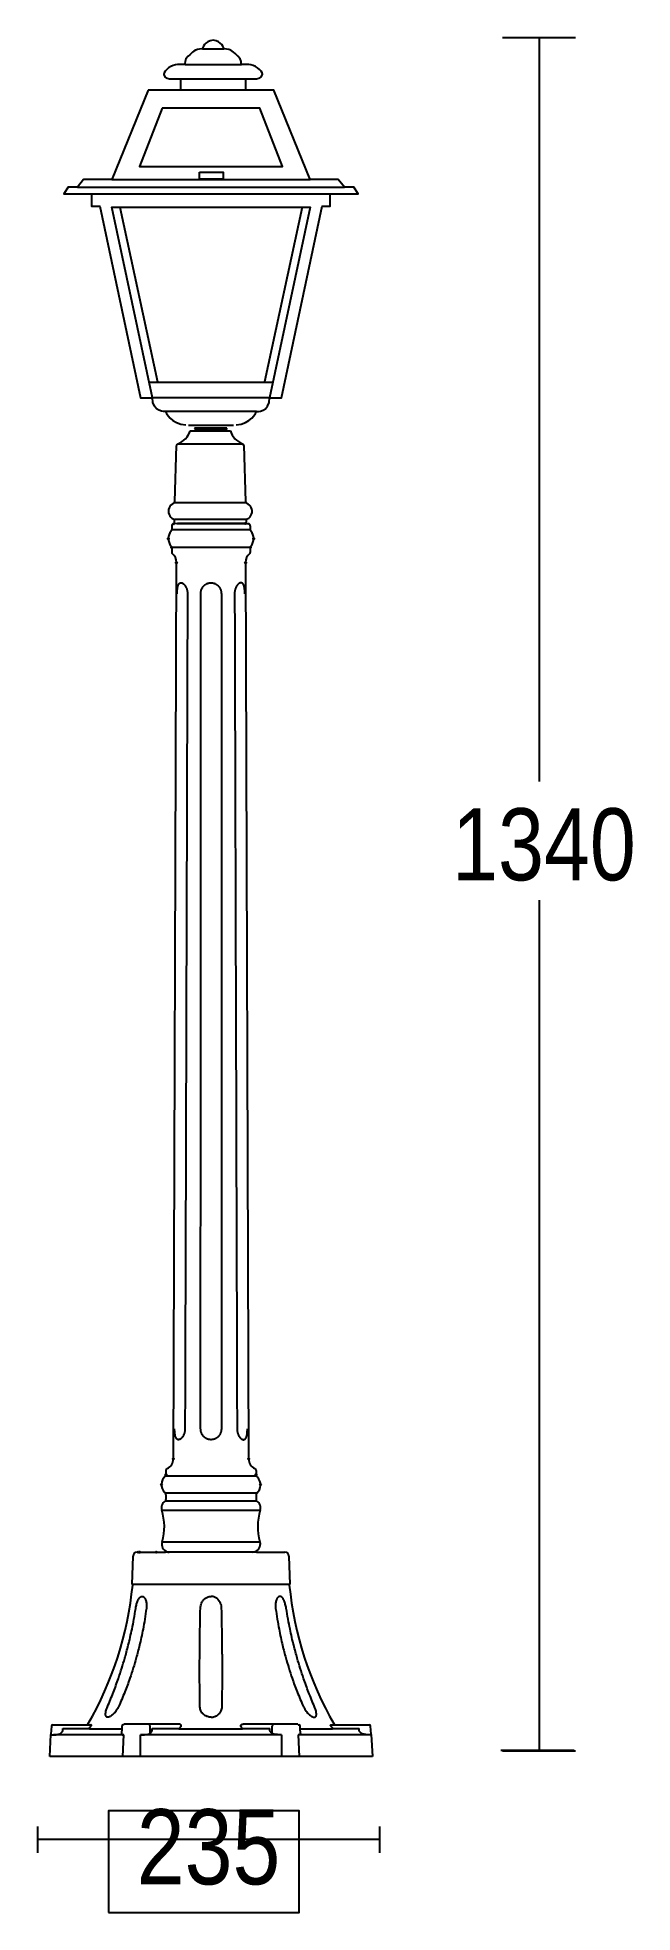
# Model space of a CAD drawing. Extents: x 0 to 100, y 4 to 316.
import ezdxf

# ---------------------------------------------------------------- set-up
doc = ezdxf.new("R2010")
doc.units = 0
doc.layers.add('LIVELLO_1', color=160, linetype='Continuous')
doc.styles.add('STD', font='txt')

# ---------------------------------------------------------------- blocks, each defined once
blk = doc.blocks.new('AI9-BLK1')
at = {"layer": 'LIVELLO_1', "color": 7}
for p, q in [((28.46, 156.26), (40.66, 156.26)), ((34.57, 156.26), (34.56, 32.31)), ((-21.56, 154.36), (-17.96, 154.36)), ((-24.44, 151.78), (-15.04, 151.78)), ((-42.36, 131.32), (2.11, 131.32)), ((-36.66, 132.59), (-3.59, 132.59)), ((-35.32, 127.99), (-29.06, 98.91)), ((-4.93, 127.99), (-11.19, 98.91)), ((-23.89, 91.68), (-16.36, 91.68)), ((-23.59, 90.75), (-20.23, 90.75)), ((-17.45, 91.18), (-22.87, 91.18)), ((-17.59, 91.03), (-22.73, 91.03)), ((-21.17, 90.89), (-22.73, 91.03)), ((-21.17, 90.89), (-20.42, 90.89)), ((-20.42, 90.89), (-20.16, 90.89)), ((-20.23, 90.75), (-16.88, 90.75)), ((-20.16, 90.89), (-19.89, 90.89)), ((-19.89, 90.89), (-19.14, 90.89)), ((-19.14, 90.89), (-17.59, 91.03)), ((-26.13, 78.95), (-25.84, 88.28)), ((-20.23, 88.52), (-25.72, 88.52)), ((-14.75, 88.52), (-20.23, 88.52)), ((-14.63, 88.28), (-14.35, 78.95)), ((-20.23, 78.72), (-26.13, 78.72)), ((-14.34, 78.72), (-20.23, 78.72)), ((-25.72, 75.3), (-26.33, 75.25)), ((-20.23, 75.99), (-26.22, 75.99)), ((-26.22, 75.3), (-26.22, 75.77)), ((-25.8, 75.3), (-20.11, 75.3)), ((-14.51, 75.3), (-25.72, 75.3)), ((-14.25, 75.99), (-20.23, 75.99)), ((-20.11, 75.3), (-14.43, 75.3)), ((-14.51, 75.3), (-13.9, 75.25)), ((-14.25, 75.3), (-14.48, 75.3)), ((-14.25, 75.77), (-14.25, 75.3)), ((-26.67, 74.91), (-26.67, 74.26)), ((-13.57, 74.26), (-26.67, 74.26)), ((-13.57, 74.91), (-13.57, 74.26)), ((-26.67, 71.3), (-26.67, 70.49)), ((-13.57, 71.3), (-26.67, 71.3)), ((-26.38, -80.52), (-25.88, 68.84)), ((-14.35, 68.84), (-13.85, -80.52)), ((-13.57, 71.3), (-13.57, 70.49)), ((34.57, 12.53), (34.56, -129.21)), ((-12.5, -83.42), (-27.73, -83.42)), ((-27.62, -82.44), (-27.62, -83.17)), ((-12.61, -82.44), (-12.61, -83.17)), ((-12.5, -86.26), (-27.73, -86.26)), ((-27.62, -86.51), (-27.62, -87.27)), ((-12.61, -86.51), (-12.61, -87.27)), ((-28.32, -89.1), (-11.91, -89.1)), ((-12.46, -87.55), (-27.77, -87.55)), ((-33.27, -101.44), (-33.11, -96.72)), ((-32.43, -96.07), (-32.26, -96.07)), ((-32.26, -96.07), (-29.24, -96.07)), ((-29.24, -96.07), (-27.71, -96.07)), ((-28.28, -94.33), (-11.95, -94.33)), ((-12.51, -96.07), (-27.71, -96.07)), ((-12.51, -96.07), (-10.99, -96.07)), ((-10.99, -96.07), (-7.97, -96.07)), ((-7.97, -96.07), (-7.79, -96.07)), ((-7.12, -96.72), (-6.96, -101.44)), ((-20.11, -101.44), (-33.27, -101.44)), ((-6.96, -101.44), (-20.11, -101.44)), ((-46.5, -124.85), (-40.83, -124.85)), ((-40.83, -124.85), (-40.13, -124.85)), ((-25.45, -124.74), (-34.6, -124.74)), ((-5.63, -124.74), (-14.77, -124.74)), ((-0.1, -124.85), (0.61, -124.85)), ((0.61, -124.85), (6.27, -124.85)), ((-47, -130.11), (-46.81, -126.42)), ((-46.72, -125.05), (-46.79, -126.41)), ((-34.63, -126.51), (-46.39, -126.51)), ((-44.79, -125.42), (-40.41, -125.42)), ((-40.34, -125.51), (-35.07, -125.51)), ((-34.99, -125.42), (-35.03, -126.26)), ((-34.97, -125.05), (-34.99, -125.42)), ((-34.79, -130.11), (-34.63, -126.51)), ((-20.11, -126.51), (-31.88, -126.51)), ((-31.88, -130.11), (-31.88, -126.51)), ((-30.32, -125.05), (-30.29, -126.26)), ((-29.92, -125.42), (-25.54, -125.42)), ((-25.38, -125.51), (-20.11, -125.51)), ((-20.11, -125.51), (-14.85, -125.51)), ((-8.35, -126.51), (-20.11, -126.51)), ((-14.68, -125.42), (-10.31, -125.42)), ((-9.94, -126.26), (-9.9, -125.05)), ((-8.35, -126.51), (-8.35, -130.11)), ((6.16, -126.51), (-5.6, -126.51)), ((-5.6, -126.51), (-5.44, -130.11)), ((-5.24, -125.42), (-5.26, -125.05)), ((-5.2, -126.26), (-5.24, -125.42)), ((-5.15, -125.51), (0.11, -125.51)), ((0.18, -125.42), (4.56, -125.42)), ((6.56, -126.41), (6.49, -125.05)), ((6.58, -126.42), (6.78, -130.11)), ((-34.79, -130.11), (-47, -130.11)), ((-31.88, -130.11), (-34.79, -130.11)), ((-20.11, -130.11), (-31.88, -130.11)), ((-8.35, -130.11), (-20.11, -130.11)), ((-5.44, -130.11), (-8.35, -130.11)), ((6.78, -130.11), (-5.44, -130.11)), ((28.2, -129.05), (40.4, -129.05)), ((28.46, -129.19), (40.66, -129.19)), ((-49.04, -141.75), (-49.04, -146.17)), ((7.98, -141.75), (7.98, -146.17)), ((7.98, -143.96), (-49.04, -143.96))]:
    blk.add_line(p, q, dxfattribs=at)
for points in [[(-30.59, 147.48), (-36.66, 132.59), (-41.35, 132.59), (-42.36, 131.32), (-43.95, 131.32), (-44.67, 130.23), (4.42, 130.23), (3.7, 131.32), (2.11, 131.32), (1.1, 132.59), (-3.59, 132.59), (-9.65, 147.48)], [(-25.16, 149.36), (-14.38, 149.36), (-14.38, 147.49), (-25.16, 147.49)], [(-28.28, 144.49), (-32.03, 134.77), (-8.21, 134.77), (-11.97, 144.49)], [(-22.05, 133.84), (-18.11, 133.84), (-18.11, 132.66), (-22.05, 132.66)], [(-9.83, 98.83), (-10.35, 96.25), (-29.89, 96.25), (-30.41, 98.83)], [(-37.22, -156.1), (-5.41, -156.1), (-5.41, -139.16), (-37.22, -139.16)]]:
    blk.add_lwpolyline(points, close=True, dxfattribs=at)
blk.add_lwpolyline([(-40.01, 130.07), (-40.01, 128.16), (-38.65, 128.16), (-31.87, 96.25), (-29.89, 96.25), (-36.67, 127.99), (-3.58, 127.99), (-10.35, 96.25), (-8.37, 96.25), (-1.59, 128.16), (-0.23, 128.16), (-0.23, 130.07)], dxfattribs=at)
for centre, radius in [((-26.33, 75.25), 0.104), ((-13.56, 71.3), 0.103), ((-28.36, -84.84), 0.104), ((-11.86, -84.84), 0.103), ((-32.26, -96.07), 0.102), ((-31.97, -96.07), 0.102)]:
    blk.add_circle(centre, radius, dxfattribs=at)
for centre, major_axis, ratio in [((-14.43, 75.3), (0.103, 0), 0.979371), ((-27.23, 72.78), (0.002, -0.107), 0.980462), ((-13, 72.78), (0.003, -0.107), 0.974695), ((-26.66, 71.3), (0.106, 0), 0.986933), ((-25.88, 68.78), (-0.001, -0.107), 0.979845), ((-14.35, 68.78), (-0.003, -0.107), 0.973127), ((-26.38, -80.52), (0, -0.107), 0.949193), ((-13.85, -80.52), (0.002, -0.107), 0.981252), ((-27.62, -83.17), (0, -0.107), 0.975), ((-12.61, -83.17), (-0.002, -0.107), 0.968382), ((-32.02, -96.07), (0.103, 0), 0.979779), ((-29.24, -96.07), (0.103, 0), 0.98583)]:
    blk.add_ellipse(centre, major_axis=major_axis, ratio=ratio, dxfattribs=at)
for points, knots in [([(-19.77, 149.36), (-19.77, 149.36), (-26.84, 149.36), (-26.84, 149.36), (-26.84, 149.36), (-27.98, 149.45), (-27.98, 150.12), (-27.98, 150.79), (-26.6, 151.78), (-25.7, 151.78), (-25.7, 151.78), (-24.44, 151.78), (-24.44, 151.78), (-24.44, 151.78), (-24.62, 152.59), (-23.9, 153.17), (-23.18, 153.74), (-22.88, 154.36), (-21.56, 154.36), (-21.56, 154.36), (-21.19, 155.79), (-19.77, 155.79), (-18.34, 155.79), (-17.96, 154.36), (-17.96, 154.36), (-16.65, 154.36), (-16.35, 153.74), (-15.63, 153.17), (-14.91, 152.59), (-15.09, 151.78), (-15.09, 151.78), (-15.09, 151.78), (-13.83, 151.78), (-13.83, 151.78), (-12.93, 151.78), (-11.55, 150.79), (-11.55, 150.12), (-11.55, 149.45), (-12.69, 149.36), (-12.69, 149.36), (-12.69, 149.36), (-19.77, 149.36), (-19.77, 149.36)], [0, 0, 0, 0, 1, 1, 1, 2, 2, 2, 3, 3, 3, 4, 4, 4, 5, 5, 5, 6, 6, 6, 7, 7, 7, 8, 8, 8, 9, 9, 9, 10, 10, 10, 11, 11, 11, 12, 12, 12, 13, 13, 13, 14, 14, 14, 14]), ([(-15.94, 91.76), (-13.48, 91.76), (-12.54, 93.95), (-12.54, 93.95), (-12.54, 93.95), (-27.7, 93.95), (-27.7, 93.95), (-27.7, 93.95), (-26.76, 91.76), (-24.31, 91.76)], [0, 0, 0, 0, 1, 1, 1, 2, 2, 2, 3, 3, 3, 3]), ([(-20.42, 90.89), (-20.42, 90.89), (-20.42, 90.89), (-20.42, 90.89), (-20.42, 90.89), (-20.42, 90.89), (-20.42, 90.89), (-20.42, 90.89), (-20.42, 90.89), (-20.42, 90.89), (-20.42, 90.89), (-20.42, 90.89), (-20.42, 90.89)], [0, 0, 0, 0, 1, 1, 1, 2, 2, 2, 3, 3, 3, 4, 4, 4, 4]), ([(-20.15, 90.89), (-20.15, 90.89), (-20.15, 90.89), (-20.16, 90.89), (-20.16, 90.89), (-20.16, 90.89), (-20.16, 90.89), (-20.16, 90.89), (-20.16, 90.89), (-20.16, 90.89), (-20.15, 90.89), (-20.15, 90.89), (-20.15, 90.89)], [0, 0, 0, 0, 1, 1, 1, 2, 2, 2, 3, 3, 3, 4, 4, 4, 4]), ([(-26.34, 78.65), (-27.05, 78.36), (-27.4, 77.53), (-27.11, 76.8), (-26.97, 76.48), (-26.73, 76.22), (-26.41, 76.06)], [0, 0, 0, 0, 1, 1, 1, 2, 2, 2, 2]), ([(-14.06, 76.06), (-13.36, 76.4), (-13.06, 77.25), (-13.4, 77.95), (-13.55, 78.27), (-13.81, 78.52), (-14.14, 78.65)], [0, 0, 0, 0, 1, 1, 1, 2, 2, 2, 2]), ([(-25.76, 63.6), (-25.76, 63.66), (-25.76, 63.73), (-25.75, 63.8), (-25.75, 63.86), (-25.75, 63.92), (-25.75, 63.98), (-25.75, 64.03), (-25.74, 64.08), (-25.74, 64.13), (-25.73, 64.17), (-25.73, 64.22), (-25.73, 64.26), (-25.72, 64.3), (-25.72, 64.33), (-25.72, 64.36), (-25.72, 64.39), (-25.71, 64.42), (-25.71, 64.46), (-25.7, 64.48), (-25.7, 64.51), (-25.7, 64.54), (-25.69, 64.58), (-25.68, 64.61), (-25.68, 64.64), (-25.67, 64.67), (-25.67, 64.7), (-25.66, 64.73), (-25.65, 64.75), (-25.65, 64.78), (-25.64, 64.81), (-25.63, 64.84), (-25.63, 64.86), (-25.62, 64.89), (-25.62, 64.92), (-25.6, 64.94), (-25.59, 64.96), (-25.59, 64.99), (-25.58, 65.01), (-25.57, 65.03), (-25.56, 65.05), (-25.55, 65.08), (-25.54, 65.1), (-25.53, 65.12), (-25.52, 65.14), (-25.52, 65.15), (-25.51, 65.17), (-25.49, 65.19), (-25.48, 65.2), (-25.47, 65.22), (-25.46, 65.23), (-25.45, 65.25), (-25.44, 65.26), (-25.43, 65.28), (-25.42, 65.29), (-25.41, 65.29), (-25.4, 65.31), (-25.38, 65.32), (-25.37, 65.32), (-25.36, 65.34), (-25.35, 65.35), (-25.34, 65.36), (-25.33, 65.37), (-25.31, 65.37), (-25.3, 65.38), (-25.29, 65.38), (-25.28, 65.39), (-25.26, 65.4), (-25.25, 65.4), (-25.24, 65.41), (-25.22, 65.41), (-25.21, 65.42), (-25.2, 65.42), (-25.19, 65.42), (-25.17, 65.42), (-25.16, 65.42), (-25.14, 65.43), (-25.13, 65.43), (-25.12, 65.43), (-25.1, 65.43), (-25.09, 65.42), (-25.07, 65.42), (-25.06, 65.42), (-25.05, 65.42), (-25.03, 65.42), (-25.02, 65.41), (-25, 65.41), (-24.99, 65.4), (-24.97, 65.4), (-24.96, 65.4), (-24.94, 65.39), (-24.93, 65.38), (-24.91, 65.38), (-24.89, 65.37), (-24.88, 65.36), (-24.86, 65.35), (-24.85, 65.35), (-24.83, 65.34), (-24.82, 65.32), (-24.8, 65.32), (-24.79, 65.31), (-24.77, 65.29), (-24.75, 65.29), (-24.74, 65.28), (-24.72, 65.26), (-24.7, 65.25), (-24.69, 65.23), (-24.67, 65.22), (-24.66, 65.2), (-24.64, 65.19), (-24.62, 65.17), (-24.6, 65.15), (-24.59, 65.14), (-24.57, 65.12), (-24.55, 65.1), (-24.53, 65.08), (-24.52, 65.06), (-24.5, 65.03), (-24.48, 65.01), (-24.47, 64.99), (-24.45, 64.97), (-24.43, 64.94), (-24.42, 64.92), (-24.4, 64.89), (-24.39, 64.87), (-24.36, 64.84), (-24.35, 64.81), (-24.33, 64.78), (-24.32, 64.76), (-24.3, 64.73), (-24.29, 64.7), (-24.28, 64.67), (-24.26, 64.64), (-24.25, 64.61), (-24.23, 64.58), (-24.22, 64.55), (-24.21, 64.52), (-24.2, 64.49), (-24.19, 64.46), (-24.17, 64.42), (-24.16, 64.39), (-24.16, 64.36), (-24.14, 64.33), (-24.14, 64.3), (-24.13, 64.26), (-24.12, 64.22), (-24.11, 64.17), (-24.09, 64.13), (-24.09, 64.08), (-24.07, 64.03), (-24.07, 63.98), (-24.06, 63.92), (-24.05, 63.86), (-24.05, 63.8), (-24.04, 63.73), (-24.04, 63.66), (-24.04, 63.6)], [0, 0, 0, 0, 1, 1, 1, 2, 2, 2, 3, 3, 3, 4, 4, 4, 5, 5, 5, 6, 6, 6, 7, 7, 7, 8, 8, 8, 9, 9, 9, 10, 10, 10, 11, 11, 11, 12, 12, 12, 13, 13, 13, 14, 14, 14, 15, 15, 15, 16, 16, 16, 17, 17, 17, 18, 18, 18, 19, 19, 19, 20, 20, 20, 21, 21, 21, 22, 22, 22, 23, 23, 23, 24, 24, 24, 25, 25, 25, 26, 26, 26, 27, 27, 27, 28, 28, 28, 29, 29, 29, 30, 30, 30, 31, 31, 31, 32, 32, 32, 33, 33, 33, 34, 34, 34, 35, 35, 35, 36, 36, 36, 37, 37, 37, 38, 38, 38, 39, 39, 39, 40, 40, 40, 41, 41, 41, 42, 42, 42, 43, 43, 43, 44, 44, 44, 45, 45, 45, 46, 46, 46, 47, 47, 47, 48, 48, 48, 49, 49, 49, 50, 50, 50, 51, 51, 51, 52, 52, 52, 52]), ([(-24.04, 63.6), (-24.11, 40.41), (-24.18, 17.23), (-24.25, -5.96), (-24.31, -29.14), (-24.39, -52.32), (-24.46, -75.51)], [0, 0, 0, 0, 1, 1, 1, 2, 2, 2, 2]), ([(-21.84, -75.51), (-21.84, -52.32), (-21.84, -29.14), (-21.83, -5.96), (-21.83, 17.23), (-21.83, 40.41), (-21.83, 63.6)], [0, 0, 0, 0, 1, 1, 1, 2, 2, 2, 2]), ([(-21.83, 63.6), (-21.83, 63.66), (-21.83, 63.72), (-21.83, 63.78), (-21.82, 63.85), (-21.81, 63.91), (-21.8, 63.96), (-21.78, 64.01), (-21.78, 64.05), (-21.77, 64.1), (-21.75, 64.14), (-21.74, 64.18), (-21.73, 64.23), (-21.72, 64.25), (-21.71, 64.28), (-21.7, 64.32), (-21.69, 64.35), (-21.67, 64.37), (-21.66, 64.4), (-21.65, 64.44), (-21.63, 64.46), (-21.62, 64.49), (-21.6, 64.52), (-21.59, 64.55), (-21.56, 64.58), (-21.55, 64.61), (-21.53, 64.64), (-21.51, 64.67), (-21.49, 64.7), (-21.48, 64.72), (-21.45, 64.75), (-21.43, 64.77), (-21.41, 64.8), (-21.4, 64.83), (-21.37, 64.85), (-21.35, 64.88), (-21.32, 64.9), (-21.3, 64.93), (-21.28, 64.94), (-21.25, 64.97), (-21.24, 64.99), (-21.21, 65.01), (-21.18, 65.03), (-21.16, 65.05), (-21.14, 65.07), (-21.12, 65.09), (-21.09, 65.11), (-21.06, 65.13), (-21.04, 65.15), (-21.01, 65.16), (-20.99, 65.18), (-20.96, 65.19), (-20.94, 65.2), (-20.91, 65.22), (-20.88, 65.23), (-20.86, 65.25), (-20.83, 65.26), (-20.81, 65.28), (-20.78, 65.28), (-20.76, 65.29), (-20.73, 65.31), (-20.71, 65.31), (-20.68, 65.32), (-20.66, 65.33), (-20.64, 65.34), (-20.62, 65.35), (-20.59, 65.35), (-20.56, 65.37), (-20.53, 65.37), (-20.49, 65.38), (-20.46, 65.39), (-20.43, 65.4), (-20.38, 65.4), (-20.35, 65.41), (-20.3, 65.42), (-20.26, 65.42), (-20.21, 65.42), (-20.16, 65.42), (-20.11, 65.43)], [0, 0, 0, 0, 1, 1, 1, 2, 2, 2, 3, 3, 3, 4, 4, 4, 5, 5, 5, 6, 6, 6, 7, 7, 7, 8, 8, 8, 9, 9, 9, 10, 10, 10, 11, 11, 11, 12, 12, 12, 13, 13, 13, 14, 14, 14, 15, 15, 15, 16, 16, 16, 17, 17, 17, 18, 18, 18, 19, 19, 19, 20, 20, 20, 21, 21, 21, 22, 22, 22, 23, 23, 23, 24, 24, 24, 25, 25, 25, 26, 26, 26, 26]), ([(-20.11, 65.43), (-20.07, 65.42), (-20.02, 65.42), (-19.97, 65.42), (-19.92, 65.42), (-19.89, 65.41), (-19.84, 65.4), (-19.8, 65.4), (-19.77, 65.39), (-19.74, 65.38), (-19.7, 65.37), (-19.67, 65.37), (-19.64, 65.35), (-19.61, 65.35), (-19.59, 65.34), (-19.57, 65.33), (-19.54, 65.32), (-19.52, 65.31), (-19.5, 65.31), (-19.47, 65.29), (-19.45, 65.28), (-19.42, 65.28), (-19.39, 65.26), (-19.37, 65.25), (-19.35, 65.23), (-19.32, 65.22), (-19.29, 65.2), (-19.27, 65.19), (-19.24, 65.18), (-19.22, 65.16), (-19.19, 65.15), (-19.17, 65.13), (-19.14, 65.11), (-19.12, 65.09), (-19.09, 65.07), (-19.07, 65.05), (-19.04, 65.03), (-19.02, 65.01), (-18.99, 64.99), (-18.97, 64.97), (-18.95, 64.95), (-18.93, 64.93), (-18.9, 64.9), (-18.88, 64.88), (-18.86, 64.85), (-18.84, 64.83), (-18.81, 64.81), (-18.79, 64.78), (-18.78, 64.75), (-18.75, 64.72), (-18.74, 64.7), (-18.72, 64.67), (-18.7, 64.64), (-18.68, 64.62), (-18.66, 64.58), (-18.64, 64.56), (-18.63, 64.52), (-18.61, 64.49), (-18.6, 64.46), (-18.58, 64.44), (-18.57, 64.4), (-18.55, 64.38), (-18.54, 64.35), (-18.53, 64.32), (-18.52, 64.29), (-18.51, 64.26), (-18.5, 64.23), (-18.49, 64.18), (-18.47, 64.14), (-18.46, 64.1), (-18.45, 64.05), (-18.44, 64.01), (-18.43, 63.96), (-18.42, 63.91), (-18.41, 63.85), (-18.4, 63.78), (-18.4, 63.72), (-18.39, 63.66), (-18.39, 63.6)], [0, 0, 0, 0, 1, 1, 1, 2, 2, 2, 3, 3, 3, 4, 4, 4, 5, 5, 5, 6, 6, 6, 7, 7, 7, 8, 8, 8, 9, 9, 9, 10, 10, 10, 11, 11, 11, 12, 12, 12, 13, 13, 13, 14, 14, 14, 15, 15, 15, 16, 16, 16, 17, 17, 17, 18, 18, 18, 19, 19, 19, 20, 20, 20, 21, 21, 21, 22, 22, 22, 23, 23, 23, 24, 24, 24, 25, 25, 25, 26, 26, 26, 26]), ([(-18.39, 63.6), (-18.39, 40.41), (-18.39, 17.23), (-18.39, -5.96), (-18.39, -29.14), (-18.39, -52.32), (-18.39, -75.51)], [0, 0, 0, 0, 1, 1, 1, 2, 2, 2, 2]), ([(-14.47, 63.6), (-14.47, 63.66), (-14.47, 63.73), (-14.47, 63.8), (-14.47, 63.86), (-14.47, 63.92), (-14.48, 63.98), (-14.48, 64.03), (-14.49, 64.08), (-14.49, 64.13), (-14.49, 64.17), (-14.5, 64.22), (-14.5, 64.26), (-14.5, 64.3), (-14.51, 64.33), (-14.51, 64.36), (-14.51, 64.39), (-14.52, 64.42), (-14.52, 64.46), (-14.52, 64.48), (-14.53, 64.51), (-14.54, 64.54), (-14.54, 64.58), (-14.54, 64.61), (-14.55, 64.64), (-14.56, 64.67), (-14.56, 64.7), (-14.57, 64.73), (-14.58, 64.75), (-14.58, 64.78), (-14.59, 64.81), (-14.59, 64.84), (-14.6, 64.86), (-14.61, 64.89), (-14.62, 64.92), (-14.63, 64.94), (-14.63, 64.97), (-14.64, 64.99), (-14.65, 65.01), (-14.66, 65.03), (-14.66, 65.05), (-14.68, 65.08), (-14.68, 65.1), (-14.7, 65.12), (-14.7, 65.14), (-14.71, 65.15), (-14.72, 65.17), (-14.74, 65.19), (-14.74, 65.2), (-14.75, 65.22), (-14.77, 65.23), (-14.77, 65.25), (-14.79, 65.26), (-14.8, 65.28), (-14.81, 65.29), (-14.82, 65.29), (-14.83, 65.31), (-14.85, 65.32), (-14.85, 65.32), (-14.86, 65.34), (-14.88, 65.35), (-14.89, 65.36), (-14.9, 65.37), (-14.91, 65.37), (-14.93, 65.38), (-14.94, 65.38), (-14.95, 65.39), (-14.97, 65.4), (-14.98, 65.4), (-14.99, 65.41), (-15, 65.41), (-15.02, 65.42), (-15.03, 65.42), (-15.04, 65.42), (-15.05, 65.42), (-15.07, 65.42), (-15.09, 65.43), (-15.1, 65.43), (-15.11, 65.43), (-15.13, 65.43), (-15.14, 65.42), (-15.16, 65.42), (-15.17, 65.42), (-15.18, 65.42), (-15.2, 65.42), (-15.21, 65.41), (-15.23, 65.41), (-15.24, 65.4), (-15.26, 65.4), (-15.27, 65.4), (-15.29, 65.39), (-15.3, 65.38), (-15.32, 65.38), (-15.34, 65.37), (-15.35, 65.36), (-15.37, 65.35), (-15.38, 65.35), (-15.4, 65.34), (-15.41, 65.32), (-15.43, 65.32), (-15.44, 65.31), (-15.46, 65.29), (-15.48, 65.29), (-15.49, 65.28), (-15.51, 65.26), (-15.52, 65.25), (-15.54, 65.23), (-15.56, 65.22), (-15.57, 65.2), (-15.59, 65.19), (-15.61, 65.17), (-15.62, 65.15), (-15.64, 65.14), (-15.66, 65.12), (-15.68, 65.1), (-15.69, 65.08), (-15.71, 65.05), (-15.73, 65.03), (-15.75, 65.01), (-15.76, 64.99), (-15.78, 64.97), (-15.8, 64.94), (-15.81, 64.92), (-15.83, 64.89), (-15.85, 64.86), (-15.86, 64.84), (-15.87, 64.81), (-15.89, 64.78), (-15.91, 64.75), (-15.92, 64.73), (-15.94, 64.7), (-15.95, 64.67), (-15.97, 64.64), (-15.98, 64.61), (-15.99, 64.58), (-16.01, 64.54), (-16.02, 64.51), (-16.03, 64.48), (-16.04, 64.46), (-16.05, 64.42), (-16.06, 64.39), (-16.08, 64.36), (-16.08, 64.33), (-16.09, 64.3), (-16.1, 64.26), (-16.12, 64.22), (-16.12, 64.17), (-16.14, 64.13), (-16.14, 64.08), (-16.15, 64.03), (-16.16, 63.98), (-16.17, 63.92), (-16.18, 63.86), (-16.18, 63.8), (-16.18, 63.73), (-16.18, 63.66), (-16.18, 63.6)], [0, 0, 0, 0, 1, 1, 1, 2, 2, 2, 3, 3, 3, 4, 4, 4, 5, 5, 5, 6, 6, 6, 7, 7, 7, 8, 8, 8, 9, 9, 9, 10, 10, 10, 11, 11, 11, 12, 12, 12, 13, 13, 13, 14, 14, 14, 15, 15, 15, 16, 16, 16, 17, 17, 17, 18, 18, 18, 19, 19, 19, 20, 20, 20, 21, 21, 21, 22, 22, 22, 23, 23, 23, 24, 24, 24, 25, 25, 25, 26, 26, 26, 27, 27, 27, 28, 28, 28, 29, 29, 29, 30, 30, 30, 31, 31, 31, 32, 32, 32, 33, 33, 33, 34, 34, 34, 35, 35, 35, 36, 36, 36, 37, 37, 37, 38, 38, 38, 39, 39, 39, 40, 40, 40, 41, 41, 41, 42, 42, 42, 43, 43, 43, 44, 44, 44, 45, 45, 45, 46, 46, 46, 47, 47, 47, 48, 48, 48, 49, 49, 49, 50, 50, 50, 51, 51, 51, 52, 52, 52, 52]), ([(-16.18, 63.6), (-16.12, 40.41), (-16.05, 17.23), (-15.98, -5.96), (-15.91, -29.14), (-15.84, -52.32), (-15.77, -75.51)], [0, 0, 0, 0, 1, 1, 1, 2, 2, 2, 2]), ([(-24.46, -75.51), (-24.46, -75.57), (-24.46, -75.64), (-24.46, -75.71), (-24.47, -75.77), (-24.47, -75.83), (-24.48, -75.9), (-24.49, -75.94), (-24.5, -75.99), (-24.51, -76.04), (-24.52, -76.08), (-24.53, -76.13), (-24.54, -76.17), (-24.55, -76.21), (-24.56, -76.24), (-24.57, -76.27), (-24.58, -76.3), (-24.59, -76.33), (-24.6, -76.36), (-24.61, -76.39), (-24.63, -76.42), (-24.64, -76.46), (-24.65, -76.49), (-24.66, -76.52), (-24.68, -76.55), (-24.69, -76.58), (-24.7, -76.6), (-24.72, -76.63), (-24.74, -76.66), (-24.75, -76.69), (-24.77, -76.72), (-24.78, -76.74), (-24.79, -76.77), (-24.81, -76.79), (-24.83, -76.82), (-24.84, -76.84), (-24.86, -76.87), (-24.87, -76.89), (-24.89, -76.91), (-24.91, -76.93), (-24.93, -76.96), (-24.94, -76.98), (-24.96, -76.99), (-24.98, -77.01), (-24.99, -77.03), (-25.01, -77.05), (-25.02, -77.06), (-25.04, -77.08), (-25.06, -77.1), (-25.07, -77.11), (-25.09, -77.13), (-25.1, -77.14), (-25.12, -77.16), (-25.14, -77.17), (-25.15, -77.18), (-25.17, -77.19), (-25.19, -77.2), (-25.2, -77.22), (-25.22, -77.23), (-25.23, -77.24), (-25.25, -77.25), (-25.26, -77.25), (-25.28, -77.27), (-25.29, -77.27), (-25.31, -77.28), (-25.33, -77.29), (-25.34, -77.29), (-25.36, -77.3), (-25.37, -77.3), (-25.39, -77.31), (-25.4, -77.31), (-25.41, -77.32), (-25.44, -77.32), (-25.45, -77.32), (-25.46, -77.32), (-25.48, -77.33), (-25.48, -77.33), (-25.52, -77.33), (-25.52, -77.33), (-25.52, -77.33), (-25.56, -77.33), (-25.56, -77.33), (-25.58, -77.33), (-25.59, -77.33), (-25.6, -77.32), (-25.62, -77.32), (-25.63, -77.32), (-25.65, -77.31), (-25.66, -77.31), (-25.67, -77.3), (-25.68, -77.3), (-25.7, -77.29), (-25.71, -77.29), (-25.72, -77.28), (-25.73, -77.27), (-25.75, -77.27), (-25.76, -77.26), (-25.77, -77.25), (-25.79, -77.24), (-25.8, -77.23), (-25.81, -77.22), (-25.82, -77.2), (-25.83, -77.2), (-25.84, -77.18), (-25.86, -77.17), (-25.86, -77.16), (-25.88, -77.14), (-25.89, -77.13), (-25.89, -77.11), (-25.9, -77.1), (-25.92, -77.08), (-25.92, -77.06), (-25.94, -77.05), (-25.95, -77.03), (-25.95, -77.01), (-25.97, -76.99), (-25.98, -76.97), (-25.98, -76.95), (-26, -76.93), (-26, -76.9), (-26.01, -76.88), (-26.02, -76.85), (-26.03, -76.83), (-26.03, -76.81), (-26.04, -76.78), (-26.05, -76.75), (-26.06, -76.73), (-26.06, -76.7), (-26.07, -76.67), (-26.08, -76.64), (-26.08, -76.61), (-26.09, -76.59), (-26.09, -76.55), (-26.11, -76.52), (-26.11, -76.49), (-26.11, -76.46), (-26.11, -76.43), (-26.12, -76.4), (-26.13, -76.37), (-26.13, -76.34), (-26.14, -76.31), (-26.14, -76.28), (-26.14, -76.24), (-26.15, -76.21), (-26.15, -76.18), (-26.16, -76.14), (-26.16, -76.09), (-26.16, -76.04), (-26.16, -76), (-26.17, -75.94), (-26.17, -75.9), (-26.17, -75.83), (-26.18, -75.77), (-26.18, -75.71), (-26.18, -75.71), (-26.18, -75.51), (-26.18, -75.51)], [0, 0, 0, 0, 1, 1, 1, 2, 2, 2, 3, 3, 3, 4, 4, 4, 5, 5, 5, 6, 6, 6, 7, 7, 7, 8, 8, 8, 9, 9, 9, 10, 10, 10, 11, 11, 11, 12, 12, 12, 13, 13, 13, 14, 14, 14, 15, 15, 15, 16, 16, 16, 17, 17, 17, 18, 18, 18, 19, 19, 19, 20, 20, 20, 21, 21, 21, 22, 22, 22, 23, 23, 23, 24, 24, 24, 25, 25, 25, 26, 26, 26, 27, 27, 27, 28, 28, 28, 29, 29, 29, 30, 30, 30, 31, 31, 31, 32, 32, 32, 33, 33, 33, 34, 34, 34, 35, 35, 35, 36, 36, 36, 37, 37, 37, 38, 38, 38, 39, 39, 39, 40, 40, 40, 41, 41, 41, 42, 42, 42, 43, 43, 43, 44, 44, 44, 45, 45, 45, 46, 46, 46, 47, 47, 47, 48, 48, 48, 49, 49, 49, 50, 50, 50, 51, 51, 51, 52, 52, 52, 52]), ([(-20.11, -77.33), (-20.16, -77.33), (-20.22, -77.33), (-20.27, -77.32), (-20.32, -77.32), (-20.37, -77.31), (-20.41, -77.3), (-20.45, -77.3), (-20.48, -77.29), (-20.52, -77.28), (-20.56, -77.27), (-20.59, -77.26), (-20.63, -77.25), (-20.65, -77.24), (-20.68, -77.23), (-20.71, -77.22), (-20.73, -77.21), (-20.76, -77.2), (-20.78, -77.19), (-20.81, -77.18), (-20.83, -77.17), (-20.86, -77.15), (-20.89, -77.14), (-20.92, -77.13), (-20.94, -77.11), (-20.97, -77.1), (-21, -77.08), (-21.02, -77.06), (-21.05, -77.05), (-21.08, -77.03), (-21.1, -77.01), (-21.13, -76.99), (-21.16, -76.96), (-21.18, -76.94), (-21.21, -76.92), (-21.24, -76.9), (-21.26, -76.87), (-21.29, -76.85), (-21.31, -76.82), (-21.34, -76.8), (-21.36, -76.77), (-21.38, -76.74), (-21.41, -76.72), (-21.43, -76.69), (-21.45, -76.67), (-21.48, -76.63), (-21.49, -76.6), (-21.51, -76.58), (-21.53, -76.55), (-21.55, -76.52), (-21.58, -76.49), (-21.59, -76.45), (-21.61, -76.42), (-21.63, -76.39), (-21.64, -76.36), (-21.66, -76.33), (-21.67, -76.3), (-21.69, -76.27), (-21.7, -76.24), (-21.71, -76.21), (-21.72, -76.17), (-21.74, -76.13), (-21.75, -76.08), (-21.77, -76.04), (-21.78, -75.99), (-21.79, -75.94), (-21.8, -75.9), (-21.81, -75.83), (-21.83, -75.77), (-21.83, -75.71), (-21.83, -75.64), (-21.84, -75.57), (-21.84, -75.51)], [0, 0, 0, 0, 1, 1, 1, 2, 2, 2, 3, 3, 3, 4, 4, 4, 5, 5, 5, 6, 6, 6, 7, 7, 7, 8, 8, 8, 9, 9, 9, 10, 10, 10, 11, 11, 11, 12, 12, 12, 13, 13, 13, 14, 14, 14, 15, 15, 15, 16, 16, 16, 17, 17, 17, 18, 18, 18, 19, 19, 19, 20, 20, 20, 21, 21, 21, 22, 22, 22, 23, 23, 23, 24, 24, 24, 24]), ([(-18.39, -75.51), (-18.39, -75.57), (-18.39, -75.64), (-18.4, -75.71), (-18.4, -75.77), (-18.41, -75.83), (-18.43, -75.9), (-18.44, -75.94), (-18.45, -75.99), (-18.47, -76.04), (-18.48, -76.08), (-18.49, -76.13), (-18.51, -76.17), (-18.52, -76.21), (-18.53, -76.24), (-18.55, -76.27), (-18.56, -76.3), (-18.57, -76.33), (-18.58, -76.36), (-18.6, -76.39), (-18.62, -76.42), (-18.63, -76.46), (-18.66, -76.49), (-18.67, -76.52), (-18.69, -76.55), (-18.71, -76.58), (-18.73, -76.61), (-18.76, -76.63), (-18.78, -76.67), (-18.8, -76.69), (-18.82, -76.72), (-18.85, -76.75), (-18.87, -76.78), (-18.89, -76.81), (-18.92, -76.83), (-18.94, -76.85), (-18.97, -76.88), (-18.99, -76.9), (-19.02, -76.93), (-19.04, -76.94), (-19.07, -76.96), (-19.1, -76.99), (-19.13, -77.01), (-19.15, -77.03), (-19.18, -77.05), (-19.21, -77.06), (-19.23, -77.08), (-19.26, -77.1), (-19.29, -77.11), (-19.31, -77.13), (-19.34, -77.14), (-19.37, -77.15), (-19.39, -77.17), (-19.42, -77.18), (-19.45, -77.19), (-19.47, -77.2), (-19.5, -77.21), (-19.52, -77.22), (-19.55, -77.23), (-19.57, -77.24), (-19.6, -77.25), (-19.64, -77.26), (-19.67, -77.27), (-19.71, -77.28), (-19.74, -77.29), (-19.78, -77.3), (-19.81, -77.3), (-19.87, -77.31), (-19.91, -77.32), (-19.96, -77.32), (-20.01, -77.33), (-20.06, -77.33), (-20.11, -77.33)], [0, 0, 0, 0, 1, 1, 1, 2, 2, 2, 3, 3, 3, 4, 4, 4, 5, 5, 5, 6, 6, 6, 7, 7, 7, 8, 8, 8, 9, 9, 9, 10, 10, 10, 11, 11, 11, 12, 12, 12, 13, 13, 13, 14, 14, 14, 15, 15, 15, 16, 16, 16, 17, 17, 17, 18, 18, 18, 19, 19, 19, 20, 20, 20, 21, 21, 21, 22, 22, 22, 23, 23, 23, 24, 24, 24, 24]), ([(-15.77, -75.51), (-15.77, -75.57), (-15.77, -75.64), (-15.76, -75.71), (-15.76, -75.77), (-15.75, -75.83), (-15.75, -75.9), (-15.74, -75.94), (-15.73, -75.99), (-15.72, -76.04), (-15.71, -76.08), (-15.7, -76.13), (-15.68, -76.17), (-15.68, -76.21), (-15.67, -76.24), (-15.66, -76.27), (-15.65, -76.3), (-15.64, -76.33), (-15.62, -76.36), (-15.61, -76.39), (-15.61, -76.42), (-15.59, -76.45), (-15.58, -76.49), (-15.56, -76.52), (-15.55, -76.55), (-15.54, -76.58), (-15.52, -76.6), (-15.51, -76.63), (-15.49, -76.66), (-15.48, -76.69), (-15.46, -76.72), (-15.45, -76.74), (-15.43, -76.77), (-15.42, -76.79), (-15.4, -76.82), (-15.38, -76.84), (-15.37, -76.87), (-15.35, -76.88), (-15.34, -76.91), (-15.32, -76.93), (-15.31, -76.95), (-15.29, -76.97), (-15.27, -76.99), (-15.26, -77.01), (-15.24, -77.03), (-15.23, -77.05), (-15.21, -77.06), (-15.19, -77.08), (-15.18, -77.1), (-15.16, -77.11), (-15.14, -77.13), (-15.12, -77.14), (-15.11, -77.15), (-15.09, -77.17), (-15.07, -77.18), (-15.06, -77.19), (-15.04, -77.2), (-15.03, -77.22), (-15.01, -77.22), (-15, -77.24), (-14.98, -77.25), (-14.97, -77.25), (-14.95, -77.27), (-14.93, -77.27), (-14.92, -77.28), (-14.9, -77.29), (-14.89, -77.29), (-14.87, -77.3), (-14.86, -77.3), (-14.84, -77.31), (-14.82, -77.31), (-14.81, -77.32), (-14.79, -77.32), (-14.78, -77.32), (-14.77, -77.32), (-14.75, -77.33), (-14.75, -77.33), (-14.71, -77.33), (-14.71, -77.33), (-14.71, -77.33), (-14.66, -77.33), (-14.66, -77.33), (-14.65, -77.33), (-14.64, -77.33), (-14.62, -77.32), (-14.61, -77.32), (-14.59, -77.32), (-14.58, -77.31), (-14.57, -77.31), (-14.56, -77.3), (-14.54, -77.3), (-14.53, -77.29), (-14.52, -77.29), (-14.51, -77.28), (-14.49, -77.27), (-14.48, -77.27), (-14.47, -77.26), (-14.46, -77.25), (-14.44, -77.24), (-14.43, -77.23), (-14.42, -77.22), (-14.41, -77.2), (-14.4, -77.2), (-14.38, -77.18), (-14.38, -77.17), (-14.37, -77.16), (-14.35, -77.14), (-14.34, -77.13), (-14.33, -77.11), (-14.32, -77.1), (-14.31, -77.08), (-14.3, -77.06), (-14.29, -77.05), (-14.28, -77.03), (-14.27, -77.01), (-14.27, -76.99), (-14.25, -76.97), (-14.24, -76.95), (-14.23, -76.93), (-14.22, -76.9), (-14.22, -76.88), (-14.21, -76.85), (-14.2, -76.83), (-14.19, -76.81), (-14.18, -76.78), (-14.17, -76.75), (-14.17, -76.73), (-14.16, -76.7), (-14.16, -76.67), (-14.15, -76.64), (-14.14, -76.61), (-14.14, -76.58), (-14.13, -76.55), (-14.13, -76.52), (-14.12, -76.49), (-14.11, -76.46), (-14.11, -76.42), (-14.11, -76.4), (-14.1, -76.37), (-14.1, -76.34), (-14.09, -76.31), (-14.09, -76.28), (-14.09, -76.24), (-14.08, -76.21), (-14.08, -76.18), (-14.08, -76.14), (-14.07, -76.09), (-14.07, -76.04), (-14.06, -76), (-14.06, -75.94), (-14.06, -75.9), (-14.05, -75.83), (-14.05, -75.77), (-14.05, -75.71), (-14.05, -75.64), (-14.05, -75.57), (-14.05, -75.51)], [0, 0, 0, 0, 1, 1, 1, 2, 2, 2, 3, 3, 3, 4, 4, 4, 5, 5, 5, 6, 6, 6, 7, 7, 7, 8, 8, 8, 9, 9, 9, 10, 10, 10, 11, 11, 11, 12, 12, 12, 13, 13, 13, 14, 14, 14, 15, 15, 15, 16, 16, 16, 17, 17, 17, 18, 18, 18, 19, 19, 19, 20, 20, 20, 21, 21, 21, 22, 22, 22, 23, 23, 23, 24, 24, 24, 25, 25, 25, 26, 26, 26, 27, 27, 27, 28, 28, 28, 29, 29, 29, 30, 30, 30, 31, 31, 31, 32, 32, 32, 33, 33, 33, 34, 34, 34, 35, 35, 35, 36, 36, 36, 37, 37, 37, 38, 38, 38, 39, 39, 39, 40, 40, 40, 41, 41, 41, 42, 42, 42, 43, 43, 43, 44, 44, 44, 45, 45, 45, 46, 46, 46, 47, 47, 47, 48, 48, 48, 49, 49, 49, 50, 50, 50, 51, 51, 51, 52, 52, 52, 52]), ([(-27.73, -83.42), (-28.51, -84.12), (-28.58, -85.32), (-27.89, -86.1), (-27.84, -86.15), (-27.79, -86.21), (-27.73, -86.26)], [0, 0, 0, 0, 1, 1, 1, 2, 2, 2, 2]), ([(-12.5, -86.26), (-11.72, -85.57), (-11.65, -84.37), (-12.34, -83.59), (-12.39, -83.53), (-12.44, -83.48), (-12.5, -83.42)], [0, 0, 0, 0, 1, 1, 1, 2, 2, 2, 2]), ([(-28.28, -94.33), (-28.5, -95.04), (-28.1, -95.8), (-27.39, -96.01), (-27.3, -96.05), (-27.19, -96.06), (-27.09, -96.07)], [0, 0, 0, 0, 1, 1, 1, 2, 2, 2, 2]), ([(-13.14, -96.07), (-12.4, -96.02), (-11.84, -95.38), (-11.89, -94.63), (-11.9, -94.53), (-11.91, -94.43), (-11.95, -94.33)], [0, 0, 0, 0, 1, 1, 1, 2, 2, 2, 2]), ([(-37.36, -121.81), (-37.03, -121), (-36.69, -120.19), (-36.37, -119.38), (-36.09, -118.64), (-35.81, -117.88), (-35.56, -117.13), (-35.36, -116.55), (-35.17, -115.97), (-34.99, -115.39), (-34.82, -114.85), (-34.65, -114.29), (-34.49, -113.74), (-34.39, -113.38), (-34.29, -113.02), (-34.19, -112.67), (-34.1, -112.31), (-34, -111.95), (-33.91, -111.59), (-33.8, -111.14), (-33.69, -110.71), (-33.59, -110.27), (-33.49, -109.81), (-33.39, -109.34), (-33.28, -108.88), (-33.17, -108.33), (-33.06, -107.79), (-32.96, -107.24), (-32.85, -106.64), (-32.76, -106.04), (-32.66, -105.45)], [0, 0, 0, 0, 1, 1, 1, 2, 2, 2, 3, 3, 3, 4, 4, 4, 5, 5, 5, 6, 6, 6, 7, 7, 7, 8, 8, 8, 9, 9, 9, 10, 10, 10, 10]), ([(-30.89, -105.45), (-30.97, -106.05), (-31.06, -106.65), (-31.16, -107.25), (-31.25, -107.81), (-31.34, -108.36), (-31.45, -108.91), (-31.54, -109.36), (-31.64, -109.82), (-31.74, -110.28), (-31.83, -110.72), (-31.93, -111.16), (-32.04, -111.59), (-32.12, -111.95), (-32.21, -112.3), (-32.3, -112.65), (-32.39, -113), (-32.49, -113.36), (-32.59, -113.7), (-32.75, -114.25), (-32.9, -114.8), (-33.08, -115.35), (-33.26, -115.93), (-33.45, -116.51), (-33.64, -117.08), (-33.91, -117.85), (-34.18, -118.61), (-34.48, -119.36), (-34.81, -120.18), (-35.16, -121), (-35.52, -121.81)], [0, 0, 0, 0, 1, 1, 1, 2, 2, 2, 3, 3, 3, 4, 4, 4, 5, 5, 5, 6, 6, 6, 7, 7, 7, 8, 8, 8, 9, 9, 9, 10, 10, 10, 10]), ([(-32.66, -105.45), (-32.64, -105.32), (-32.62, -105.19), (-32.59, -105.06), (-32.56, -104.94), (-32.54, -104.82), (-32.51, -104.71), (-32.48, -104.62), (-32.45, -104.53), (-32.42, -104.44), (-32.39, -104.35), (-32.36, -104.27), (-32.33, -104.19), (-32.3, -104.13), (-32.28, -104.08), (-32.25, -104.03), (-32.22, -103.97), (-32.2, -103.92), (-32.17, -103.87), (-32.14, -103.83), (-32.11, -103.78), (-32.09, -103.74), (-32.06, -103.71), (-32.03, -103.67), (-32, -103.63), (-31.97, -103.6), (-31.94, -103.58), (-31.92, -103.56), (-31.88, -103.53), (-31.86, -103.51), (-31.82, -103.49), (-31.8, -103.47), (-31.77, -103.46), (-31.74, -103.45), (-31.71, -103.44), (-31.68, -103.43), (-31.65, -103.43), (-31.62, -103.43), (-31.58, -103.43), (-31.56, -103.43), (-31.53, -103.43), (-31.5, -103.45), (-31.47, -103.45), (-31.44, -103.46), (-31.41, -103.48), (-31.38, -103.5), (-31.35, -103.52), (-31.33, -103.54), (-31.3, -103.56), (-31.27, -103.59), (-31.25, -103.62), (-31.22, -103.65), (-31.19, -103.68), (-31.17, -103.71), (-31.15, -103.75), (-31.12, -103.79), (-31.09, -103.83), (-31.08, -103.87), (-31.05, -103.92), (-31.04, -103.96), (-31.02, -104), (-30.99, -104.1), (-30.96, -104.19), (-30.93, -104.27), (-30.91, -104.36), (-30.89, -104.46), (-30.88, -104.56), (-30.86, -104.7), (-30.85, -104.85), (-30.85, -104.98), (-30.85, -105.14), (-30.87, -105.29), (-30.89, -105.45)], [0, 0, 0, 0, 1, 1, 1, 2, 2, 2, 3, 3, 3, 4, 4, 4, 5, 5, 5, 6, 6, 6, 7, 7, 7, 8, 8, 8, 9, 9, 9, 10, 10, 10, 11, 11, 11, 12, 12, 12, 13, 13, 13, 14, 14, 14, 15, 15, 15, 16, 16, 16, 17, 17, 17, 18, 18, 18, 19, 19, 19, 20, 20, 20, 21, 21, 21, 22, 22, 22, 23, 23, 23, 24, 24, 24, 24]), ([(-21.96, -121.81), (-21.97, -120.99), (-21.98, -120.17), (-22, -119.36), (-22, -118.61), (-22.01, -117.86), (-22.01, -117.11), (-22.01, -116.54), (-22.02, -115.96), (-22.01, -115.39), (-22.01, -114.84), (-22.01, -114.29), (-22, -113.74), (-22, -113.39), (-22, -113.03), (-22, -112.67), (-22, -112.31), (-21.99, -111.95), (-21.99, -111.59), (-21.98, -111.14), (-21.98, -110.71), (-21.97, -110.26), (-21.97, -109.8), (-21.96, -109.34), (-21.95, -108.88), (-21.95, -108.33), (-21.94, -107.79), (-21.93, -107.23), (-21.91, -106.64), (-21.9, -106.04), (-21.89, -105.45)], [0, 0, 0, 0, 1, 1, 1, 2, 2, 2, 3, 3, 3, 4, 4, 4, 5, 5, 5, 6, 6, 6, 7, 7, 7, 8, 8, 8, 9, 9, 9, 10, 10, 10, 10]), ([(-21.89, -105.45), (-21.88, -105.29), (-21.86, -105.13), (-21.83, -104.98), (-21.8, -104.85), (-21.75, -104.7), (-21.7, -104.57), (-21.65, -104.47), (-21.6, -104.38), (-21.55, -104.29), (-21.5, -104.21), (-21.44, -104.13), (-21.38, -104.05), (-21.34, -104), (-21.3, -103.96), (-21.25, -103.92), (-21.21, -103.87), (-21.17, -103.84), (-21.12, -103.8), (-21.06, -103.75), (-21, -103.71), (-20.93, -103.66), (-20.87, -103.62), (-20.79, -103.59), (-20.72, -103.56), (-20.63, -103.51), (-20.53, -103.48), (-20.44, -103.46), (-20.33, -103.44), (-20.22, -103.43), (-20.11, -103.43)], [0, 0, 0, 0, 1, 1, 1, 2, 2, 2, 3, 3, 3, 4, 4, 4, 5, 5, 5, 6, 6, 6, 7, 7, 7, 8, 8, 8, 9, 9, 9, 10, 10, 10, 10]), ([(-18.35, -105.45), (-18.35, -105.29), (-18.36, -105.13), (-18.39, -104.98), (-18.43, -104.85), (-18.47, -104.7), (-18.53, -104.57), (-18.57, -104.47), (-18.63, -104.38), (-18.68, -104.29), (-18.73, -104.21), (-18.79, -104.13), (-18.85, -104.05), (-18.89, -104), (-18.93, -103.96), (-18.97, -103.92), (-19.01, -103.87), (-19.06, -103.84), (-19.11, -103.8), (-19.17, -103.75), (-19.23, -103.71), (-19.3, -103.66), (-19.36, -103.62), (-19.44, -103.59), (-19.51, -103.56), (-19.6, -103.51), (-19.7, -103.48), (-19.79, -103.46), (-19.9, -103.44), (-20, -103.43), (-20.11, -103.43)], [0, 0, 0, 0, 1, 1, 1, 2, 2, 2, 3, 3, 3, 4, 4, 4, 5, 5, 5, 6, 6, 6, 7, 7, 7, 8, 8, 8, 9, 9, 9, 10, 10, 10, 10]), ([(-18.27, -121.81), (-18.25, -120.99), (-18.25, -120.17), (-18.23, -119.36), (-18.22, -118.61), (-18.22, -117.86), (-18.22, -117.11), (-18.22, -117.11), (-18.22, -115.39), (-18.22, -115.39), (-18.22, -114.84), (-18.22, -114.29), (-18.22, -113.74), (-18.22, -113.39), (-18.23, -113.03), (-18.23, -112.67), (-18.23, -112.31), (-18.24, -111.95), (-18.24, -111.59), (-18.25, -111.14), (-18.25, -110.71), (-18.25, -110.26), (-18.26, -109.8), (-18.27, -109.34), (-18.28, -108.88), (-18.28, -108.33), (-18.3, -107.79), (-18.3, -107.23), (-18.32, -106.64), (-18.33, -106.04), (-18.35, -105.45)], [0, 0, 0, 0, 1, 1, 1, 2, 2, 2, 3, 3, 3, 4, 4, 4, 5, 5, 5, 6, 6, 6, 7, 7, 7, 8, 8, 8, 9, 9, 9, 10, 10, 10, 10]), ([(-7.57, -105.45), (-7.59, -105.32), (-7.61, -105.19), (-7.64, -105.06), (-7.67, -104.94), (-7.7, -104.82), (-7.73, -104.71), (-7.75, -104.62), (-7.78, -104.53), (-7.81, -104.44), (-7.84, -104.35), (-7.87, -104.27), (-7.91, -104.19), (-7.93, -104.13), (-7.95, -104.08), (-7.97, -104.03), (-8, -103.97), (-8.03, -103.92), (-8.06, -103.87), (-8.08, -103.83), (-8.11, -103.78), (-8.14, -103.74), (-8.16, -103.71), (-8.2, -103.67), (-8.23, -103.63), (-8.25, -103.6), (-8.28, -103.58), (-8.31, -103.56), (-8.34, -103.53), (-8.37, -103.51), (-8.4, -103.49), (-8.43, -103.47), (-8.46, -103.46), (-8.49, -103.45), (-8.51, -103.44), (-8.55, -103.43), (-8.58, -103.43), (-8.61, -103.43), (-8.64, -103.43), (-8.67, -103.43), (-8.7, -103.43), (-8.73, -103.45), (-8.75, -103.45), (-8.79, -103.46), (-8.82, -103.48), (-8.84, -103.5), (-8.87, -103.52), (-8.9, -103.54), (-8.92, -103.56), (-8.96, -103.59), (-8.99, -103.62), (-9.01, -103.65), (-9.04, -103.68), (-9.06, -103.71), (-9.08, -103.75), (-9.11, -103.79), (-9.13, -103.83), (-9.15, -103.87), (-9.17, -103.92), (-9.19, -103.96), (-9.21, -104), (-9.24, -104.1), (-9.27, -104.19), (-9.29, -104.27), (-9.32, -104.36), (-9.33, -104.46), (-9.35, -104.56), (-9.37, -104.7), (-9.37, -104.85), (-9.37, -104.98), (-9.37, -105.14), (-9.36, -105.29), (-9.34, -105.45)], [0, 0, 0, 0, 1, 1, 1, 2, 2, 2, 3, 3, 3, 4, 4, 4, 5, 5, 5, 6, 6, 6, 7, 7, 7, 8, 8, 8, 9, 9, 9, 10, 10, 10, 11, 11, 11, 12, 12, 12, 13, 13, 13, 14, 14, 14, 15, 15, 15, 16, 16, 16, 17, 17, 17, 18, 18, 18, 19, 19, 19, 20, 20, 20, 21, 21, 21, 22, 22, 22, 23, 23, 23, 24, 24, 24, 24]), ([(-9.34, -105.45), (-9.26, -106.05), (-9.17, -106.65), (-9.07, -107.25), (-8.98, -107.81), (-8.89, -108.36), (-8.78, -108.91), (-8.69, -109.36), (-8.59, -109.82), (-8.49, -110.28), (-8.4, -110.72), (-8.29, -111.16), (-8.19, -111.59), (-8.11, -111.95), (-8.02, -112.3), (-7.92, -112.65), (-7.84, -113), (-7.74, -113.36), (-7.64, -113.7), (-7.49, -114.25), (-7.32, -114.8), (-7.15, -115.35), (-6.97, -115.93), (-6.78, -116.51), (-6.58, -117.08), (-6.32, -117.85), (-6.05, -118.61), (-5.75, -119.36), (-5.42, -120.18), (-5.06, -121), (-4.71, -121.81)], [0, 0, 0, 0, 1, 1, 1, 2, 2, 2, 3, 3, 3, 4, 4, 4, 5, 5, 5, 6, 6, 6, 7, 7, 7, 8, 8, 8, 9, 9, 9, 10, 10, 10, 10]), ([(-2.87, -121.81), (-3.2, -121), (-3.54, -120.19), (-3.85, -119.38), (-4.14, -118.64), (-4.41, -117.88), (-4.68, -117.13), (-4.87, -116.55), (-5.06, -115.97), (-5.24, -115.39), (-5.41, -114.85), (-5.58, -114.29), (-5.74, -113.74), (-5.84, -113.38), (-5.94, -113.02), (-6.04, -112.67), (-6.14, -112.31), (-6.23, -111.95), (-6.32, -111.59), (-6.43, -111.14), (-6.53, -110.71), (-6.64, -110.27), (-6.74, -109.81), (-6.84, -109.34), (-6.94, -108.88), (-7.06, -108.33), (-7.16, -107.79), (-7.26, -107.24), (-7.37, -106.64), (-7.47, -106.04), (-7.57, -105.45)], [0, 0, 0, 0, 1, 1, 1, 2, 2, 2, 3, 3, 3, 4, 4, 4, 5, 5, 5, 6, 6, 6, 7, 7, 7, 8, 8, 8, 9, 9, 9, 10, 10, 10, 10]), ([(-35.52, -121.81), (-35.59, -121.95), (-35.65, -122.09), (-35.73, -122.22), (-35.8, -122.34), (-35.88, -122.46), (-35.96, -122.57), (-36.03, -122.65), (-36.09, -122.73), (-36.15, -122.81), (-36.22, -122.88), (-36.29, -122.95), (-36.36, -123.02), (-36.4, -123.06), (-36.44, -123.1), (-36.48, -123.14), (-36.52, -123.17), (-36.57, -123.21), (-36.62, -123.25), (-36.66, -123.28), (-36.7, -123.31), (-36.74, -123.34), (-36.78, -123.36), (-36.82, -123.39), (-36.87, -123.42), (-36.91, -123.44), (-36.95, -123.46), (-36.98, -123.47), (-37.02, -123.5), (-37.06, -123.51), (-37.11, -123.52), (-37.14, -123.53), (-37.17, -123.54), (-37.2, -123.54), (-37.23, -123.55), (-37.27, -123.56), (-37.3, -123.56), (-37.33, -123.56), (-37.36, -123.56), (-37.39, -123.55), (-37.41, -123.55), (-37.44, -123.54), (-37.47, -123.53), (-37.49, -123.52), (-37.51, -123.51), (-37.54, -123.49), (-37.56, -123.47), (-37.58, -123.46), (-37.59, -123.44), (-37.61, -123.41), (-37.63, -123.39), (-37.64, -123.36), (-37.65, -123.33), (-37.66, -123.3), (-37.67, -123.27), (-37.68, -123.23), (-37.68, -123.2), (-37.69, -123.16), (-37.69, -123.13), (-37.69, -123.09), (-37.69, -123.05), (-37.69, -122.97), (-37.68, -122.9), (-37.67, -122.82), (-37.66, -122.73), (-37.65, -122.65), (-37.63, -122.57), (-37.6, -122.45), (-37.56, -122.33), (-37.52, -122.2), (-37.47, -122.07), (-37.42, -121.94), (-37.36, -121.81)], [0, 0, 0, 0, 1, 1, 1, 2, 2, 2, 3, 3, 3, 4, 4, 4, 5, 5, 5, 6, 6, 6, 7, 7, 7, 8, 8, 8, 9, 9, 9, 10, 10, 10, 11, 11, 11, 12, 12, 12, 13, 13, 13, 14, 14, 14, 15, 15, 15, 16, 16, 16, 17, 17, 17, 18, 18, 18, 19, 19, 19, 20, 20, 20, 21, 21, 21, 22, 22, 22, 23, 23, 23, 24, 24, 24, 24]), ([(-20.11, -123.56), (-20.22, -123.56), (-20.31, -123.55), (-20.41, -123.54), (-20.5, -123.53), (-20.59, -123.51), (-20.68, -123.47), (-20.75, -123.46), (-20.82, -123.44), (-20.88, -123.4), (-20.95, -123.38), (-21.01, -123.34), (-21.07, -123.31), (-21.12, -123.28), (-21.16, -123.25), (-21.2, -123.22), (-21.25, -123.2), (-21.29, -123.17), (-21.32, -123.13), (-21.37, -123.1), (-21.41, -123.06), (-21.44, -123.03), (-21.48, -122.99), (-21.52, -122.95), (-21.55, -122.9), (-21.6, -122.84), (-21.65, -122.78), (-21.69, -122.71), (-21.74, -122.64), (-21.78, -122.56), (-21.81, -122.49), (-21.86, -122.38), (-21.89, -122.28), (-21.91, -122.17), (-21.94, -122.05), (-21.95, -121.93), (-21.96, -121.81)], [0, 0, 0, 0, 1, 1, 1, 2, 2, 2, 3, 3, 3, 4, 4, 4, 5, 5, 5, 6, 6, 6, 7, 7, 7, 8, 8, 8, 9, 9, 9, 10, 10, 10, 11, 11, 11, 12, 12, 12, 12]), ([(-20.11, -123.56), (-20.01, -123.56), (-19.91, -123.55), (-19.81, -123.54), (-19.73, -123.53), (-19.64, -123.51), (-19.55, -123.47), (-19.48, -123.46), (-19.41, -123.44), (-19.35, -123.4), (-19.28, -123.38), (-19.22, -123.34), (-19.16, -123.31), (-19.12, -123.28), (-19.07, -123.25), (-19.02, -123.22), (-18.98, -123.2), (-18.94, -123.17), (-18.9, -123.13), (-18.86, -123.1), (-18.82, -123.06), (-18.79, -123.03), (-18.75, -122.99), (-18.71, -122.95), (-18.67, -122.9), (-18.63, -122.84), (-18.58, -122.78), (-18.53, -122.71), (-18.49, -122.64), (-18.45, -122.56), (-18.42, -122.49), (-18.37, -122.38), (-18.33, -122.28), (-18.31, -122.17), (-18.28, -122.05), (-18.28, -121.93), (-18.27, -121.81)], [0, 0, 0, 0, 1, 1, 1, 2, 2, 2, 3, 3, 3, 4, 4, 4, 5, 5, 5, 6, 6, 6, 7, 7, 7, 8, 8, 8, 9, 9, 9, 10, 10, 10, 11, 11, 11, 12, 12, 12, 12]), ([(-4.71, -121.81), (-4.64, -121.95), (-4.57, -122.09), (-4.49, -122.22), (-4.42, -122.34), (-4.35, -122.46), (-4.26, -122.57), (-4.2, -122.65), (-4.14, -122.73), (-4.07, -122.81), (-4.01, -122.88), (-3.94, -122.95), (-3.87, -123.02), (-3.83, -123.06), (-3.79, -123.1), (-3.75, -123.14), (-3.7, -123.17), (-3.66, -123.21), (-3.61, -123.25), (-3.57, -123.28), (-3.53, -123.31), (-3.48, -123.34), (-3.45, -123.36), (-3.4, -123.39), (-3.35, -123.42), (-3.32, -123.44), (-3.28, -123.46), (-3.24, -123.47), (-3.2, -123.5), (-3.17, -123.51), (-3.13, -123.52), (-3.1, -123.53), (-3.06, -123.54), (-3.02, -123.54), (-2.99, -123.55), (-2.96, -123.56), (-2.93, -123.56), (-2.9, -123.56), (-2.87, -123.56), (-2.85, -123.55), (-2.81, -123.55), (-2.79, -123.54), (-2.76, -123.53), (-2.74, -123.52), (-2.71, -123.51), (-2.69, -123.49), (-2.67, -123.47), (-2.65, -123.46), (-2.64, -123.44), (-2.62, -123.41), (-2.6, -123.39), (-2.59, -123.36), (-2.58, -123.33), (-2.56, -123.3), (-2.56, -123.27), (-2.55, -123.23), (-2.55, -123.2), (-2.54, -123.16), (-2.54, -123.13), (-2.54, -123.09), (-2.54, -123.05), (-2.54, -122.97), (-2.55, -122.9), (-2.56, -122.82), (-2.56, -122.73), (-2.58, -122.65), (-2.6, -122.57), (-2.63, -122.45), (-2.67, -122.33), (-2.71, -122.2), (-2.76, -122.07), (-2.81, -121.94), (-2.87, -121.81)], [0, 0, 0, 0, 1, 1, 1, 2, 2, 2, 3, 3, 3, 4, 4, 4, 5, 5, 5, 6, 6, 6, 7, 7, 7, 8, 8, 8, 9, 9, 9, 10, 10, 10, 11, 11, 11, 12, 12, 12, 13, 13, 13, 14, 14, 14, 15, 15, 15, 16, 16, 16, 17, 17, 17, 18, 18, 18, 19, 19, 19, 20, 20, 20, 21, 21, 21, 22, 22, 22, 23, 23, 23, 24, 24, 24, 24]), ([(-40.16, -125.05), (-40.14, -125.05), (-40.12, -125.03), (-40.11, -125.02), (-40.1, -125.01), (-40.08, -125), (-40.08, -124.99), (-40.07, -124.98), (-40.06, -124.97), (-40.05, -124.96), (-40.05, -124.96), (-40.04, -124.94), (-40.04, -124.93), (-40.03, -124.93), (-40.03, -124.93), (-40.03, -124.92), (-40.03, -124.91), (-40.03, -124.91), (-40.03, -124.91), (-40.03, -124.91), (-40.03, -124.89), (-40.03, -124.89), (-40.03, -124.89), (-40.03, -124.89), (-40.03, -124.88), (-40.03, -124.88), (-40.04, -124.87), (-40.05, -124.87), (-40.05, -124.87), (-40.06, -124.86), (-40.07, -124.85), (-40.08, -124.85), (-40.08, -124.85), (-40.1, -124.85), (-40.1, -124.85), (-40.13, -124.85), (-40.13, -124.85)], [0, 0, 0, 0, 1, 1, 1, 2, 2, 2, 3, 3, 3, 4, 4, 4, 5, 5, 5, 6, 6, 6, 7, 7, 7, 8, 8, 8, 9, 9, 9, 10, 10, 10, 11, 11, 11, 12, 12, 12, 12]), ([(-34.6, -124.74), (-34.62, -124.76), (-34.63, -124.79), (-34.66, -124.81), (-34.68, -124.83), (-34.71, -124.84), (-34.74, -124.85)], [0, 0, 0, 0, 1, 1, 1, 2, 2, 2, 2]), ([(-30.43, -124.85), (-30.4, -124.87), (-30.36, -124.89), (-30.35, -124.93), (-30.32, -124.97), (-30.32, -125.01), (-30.32, -125.05)], [0, 0, 0, 0, 1, 1, 1, 2, 2, 2, 2]), ([(-25.15, -125.16), (-25.13, -125.13), (-25.12, -125.11), (-25.11, -125.09), (-25.1, -125.07), (-25.09, -125.04), (-25.08, -125.02), (-25.08, -125), (-25.08, -124.98), (-25.08, -124.96), (-25.08, -124.95), (-25.09, -124.93), (-25.09, -124.91), (-25.1, -124.9), (-25.1, -124.89), (-25.1, -124.88), (-25.11, -124.87), (-25.12, -124.87), (-25.12, -124.85), (-25.13, -124.85), (-25.14, -124.84), (-25.14, -124.83), (-25.15, -124.82), (-25.16, -124.81), (-25.17, -124.81), (-25.19, -124.79), (-25.21, -124.79), (-25.22, -124.78), (-25.24, -124.77), (-25.26, -124.76), (-25.28, -124.76), (-25.31, -124.75), (-25.33, -124.74), (-25.36, -124.74), (-25.36, -124.74), (-25.45, -124.74), (-25.45, -124.74)], [0, 0, 0, 0, 1, 1, 1, 2, 2, 2, 3, 3, 3, 4, 4, 4, 5, 5, 5, 6, 6, 6, 7, 7, 7, 8, 8, 8, 9, 9, 9, 10, 10, 10, 11, 11, 11, 12, 12, 12, 12]), ([(-15.08, -125.16), (-15.09, -125.13), (-15.11, -125.11), (-15.12, -125.09), (-15.13, -125.07), (-15.14, -125.04), (-15.14, -125.02), (-15.14, -125), (-15.15, -124.98), (-15.14, -124.96), (-15.14, -124.95), (-15.14, -124.93), (-15.14, -124.91), (-15.13, -124.9), (-15.13, -124.89), (-15.12, -124.88), (-15.12, -124.87), (-15.11, -124.87), (-15.1, -124.85), (-15.1, -124.85), (-15.09, -124.84), (-15.09, -124.83), (-15.07, -124.82), (-15.07, -124.81), (-15.05, -124.81), (-15.04, -124.79), (-15.02, -124.79), (-15, -124.78), (-14.99, -124.77), (-14.97, -124.76), (-14.95, -124.76), (-14.92, -124.75), (-14.89, -124.74), (-14.87, -124.74), (-14.87, -124.74), (-14.77, -124.74), (-14.77, -124.74)], [0, 0, 0, 0, 1, 1, 1, 2, 2, 2, 3, 3, 3, 4, 4, 4, 5, 5, 5, 6, 6, 6, 7, 7, 7, 8, 8, 8, 9, 9, 9, 10, 10, 10, 11, 11, 11, 12, 12, 12, 12]), ([(-9.79, -124.85), (-9.83, -124.87), (-9.86, -124.89), (-9.88, -124.93), (-9.9, -124.97), (-9.9, -125.01), (-9.9, -125.05)], [0, 0, 0, 0, 1, 1, 1, 2, 2, 2, 2]), ([(-5.63, -124.74), (-5.61, -124.76), (-5.59, -124.79), (-5.57, -124.81), (-5.55, -124.83), (-5.52, -124.84), (-5.48, -124.85)], [0, 0, 0, 0, 1, 1, 1, 2, 2, 2, 2]), ([(-0.07, -125.05), (-0.09, -125.05), (-0.1, -125.03), (-0.11, -125.02), (-0.13, -125.01), (-0.14, -125), (-0.15, -124.99), (-0.16, -124.98), (-0.17, -124.97), (-0.18, -124.96), (-0.18, -124.96), (-0.19, -124.94), (-0.19, -124.93), (-0.19, -124.93), (-0.2, -124.93), (-0.2, -124.92), (-0.2, -124.91), (-0.2, -124.91), (-0.21, -124.91), (-0.21, -124.9), (-0.21, -124.9), (-0.2, -124.89), (-0.2, -124.89), (-0.2, -124.89), (-0.2, -124.88), (-0.19, -124.88), (-0.19, -124.87), (-0.19, -124.87), (-0.18, -124.87), (-0.17, -124.86), (-0.16, -124.85), (-0.15, -124.85), (-0.14, -124.85), (-0.14, -124.85), (-0.14, -124.85), (-0.1, -124.85), (-0.1, -124.85)], [0, 0, 0, 0, 1, 1, 1, 2, 2, 2, 3, 3, 3, 4, 4, 4, 5, 5, 5, 6, 6, 6, 7, 7, 7, 8, 8, 8, 9, 9, 9, 10, 10, 10, 11, 11, 11, 12, 12, 12, 12]), ([(-46.75, -126.45), (-46.69, -126.47), (-46.63, -126.49), (-46.57, -126.5), (-46.51, -126.51), (-46.45, -126.51), (-46.39, -126.51)], [0, 0, 0, 0, 1, 1, 1, 2, 2, 2, 2]), ([(-46.72, -126.45), (-46.66, -126.47), (-46.61, -126.49), (-46.54, -126.5), (-46.48, -126.51), (-46.43, -126.5), (-46.37, -126.5), (-46.37, -126.5), (-46.22, -126.5), (-46.22, -126.5), (-46.17, -126.5), (-46.12, -126.5), (-46.07, -126.49), (-46.01, -126.49), (-45.95, -126.48), (-45.89, -126.47), (-45.83, -126.46), (-45.77, -126.45), (-45.7, -126.44), (-45.62, -126.42), (-45.54, -126.41), (-45.46, -126.38), (-45.37, -126.34), (-45.29, -126.3), (-45.21, -126.26)], [0, 0, 0, 0, 1, 1, 1, 2, 2, 2, 3, 3, 3, 4, 4, 4, 5, 5, 5, 6, 6, 6, 7, 7, 7, 8, 8, 8, 8]), ([(-45.21, -126.26), (-45.16, -126.22), (-45.12, -126.19), (-45.07, -126.17), (-45.04, -126.14), (-45, -126.1), (-44.97, -126.07), (-44.94, -126.04), (-44.92, -125.99), (-44.89, -125.96), (-44.87, -125.93), (-44.85, -125.88), (-44.83, -125.85), (-44.82, -125.81), (-44.81, -125.77), (-44.8, -125.73), (-44.79, -125.69), (-44.8, -125.64), (-44.8, -125.59)], [0, 0, 0, 0, 1, 1, 1, 2, 2, 2, 3, 3, 3, 4, 4, 4, 5, 5, 5, 6, 6, 6, 6]), ([(-44.8, -125.59), (-44.8, -125.57), (-44.8, -125.54), (-44.8, -125.51), (-44.8, -125.48), (-44.79, -125.45), (-44.79, -125.42)], [0, 0, 0, 0, 1, 1, 1, 2, 2, 2, 2]), ([(-40.41, -125.42), (-40.37, -125.35), (-40.33, -125.3), (-40.28, -125.24), (-40.24, -125.18), (-40.2, -125.12), (-40.16, -125.05)], [0, 0, 0, 0, 1, 1, 1, 2, 2, 2, 2]), ([(-40.41, -125.42), (-40.4, -125.44), (-40.38, -125.45), (-40.37, -125.47), (-40.36, -125.48), (-40.35, -125.5), (-40.34, -125.51)], [0, 0, 0, 0, 1, 1, 1, 2, 2, 2, 2]), ([(-35.07, -125.51), (-35.05, -125.51), (-35.03, -125.5), (-35.01, -125.48), (-35, -125.47), (-34.99, -125.44), (-34.99, -125.42)], [0, 0, 0, 0, 1, 1, 1, 2, 2, 2, 2]), ([(-35.03, -126.26), (-35.03, -126.28), (-35.04, -126.31), (-35.03, -126.32), (-35.03, -126.35), (-35.02, -126.37), (-35.02, -126.39), (-35, -126.41), (-34.99, -126.42), (-34.97, -126.44), (-34.95, -126.45), (-34.92, -126.47), (-34.9, -126.48), (-34.86, -126.49), (-34.83, -126.49), (-34.8, -126.5), (-34.79, -126.5), (-34.77, -126.5), (-34.75, -126.5), (-34.75, -126.5), (-34.7, -126.5), (-34.7, -126.5), (-34.7, -126.5), (-34.65, -126.5), (-34.65, -126.5), (-34.65, -126.5), (-34.62, -126.5), (-34.62, -126.5)], [0, 0, 0, 0, 1, 1, 1, 2, 2, 2, 3, 3, 3, 4, 4, 4, 5, 5, 5, 6, 6, 6, 7, 7, 7, 8, 8, 8, 9, 9, 9, 9]), ([(-31.88, -126.5), (-31.88, -126.5), (-31.81, -126.5), (-31.81, -126.5), (-31.81, -126.5), (-31.71, -126.5), (-31.71, -126.5), (-31.71, -126.5), (-31.55, -126.5), (-31.55, -126.5), (-31.5, -126.5), (-31.45, -126.5), (-31.4, -126.5), (-31.31, -126.49), (-31.22, -126.49), (-31.14, -126.47), (-31.05, -126.47), (-30.96, -126.45), (-30.87, -126.44), (-30.77, -126.43), (-30.67, -126.42), (-30.58, -126.39), (-30.48, -126.36), (-30.39, -126.31), (-30.29, -126.26)], [0, 0, 0, 0, 1, 1, 1, 2, 2, 2, 3, 3, 3, 4, 4, 4, 5, 5, 5, 6, 6, 6, 7, 7, 7, 8, 8, 8, 8]), ([(-30.29, -126.26), (-30.25, -126.22), (-30.2, -126.19), (-30.16, -126.17), (-30.13, -126.14), (-30.1, -126.1), (-30.07, -126.07), (-30.04, -126.04), (-30.01, -125.99), (-29.99, -125.96), (-29.97, -125.93), (-29.95, -125.88), (-29.94, -125.85), (-29.93, -125.81), (-29.92, -125.77), (-29.91, -125.73), (-29.91, -125.69), (-29.91, -125.64), (-29.92, -125.59)], [0, 0, 0, 0, 1, 1, 1, 2, 2, 2, 3, 3, 3, 4, 4, 4, 5, 5, 5, 6, 6, 6, 6]), ([(-29.92, -125.59), (-29.93, -125.57), (-29.93, -125.54), (-29.93, -125.51), (-29.93, -125.48), (-29.92, -125.45), (-29.92, -125.42)], [0, 0, 0, 0, 1, 1, 1, 2, 2, 2, 2]), ([(-25.54, -125.42), (-25.52, -125.44), (-25.49, -125.45), (-25.47, -125.48), (-25.44, -125.49), (-25.41, -125.51), (-25.38, -125.51)], [0, 0, 0, 0, 1, 1, 1, 2, 2, 2, 2]), ([(-25.38, -125.51), (-25.35, -125.46), (-25.3, -125.4), (-25.26, -125.34), (-25.22, -125.27), (-25.19, -125.22), (-25.15, -125.16)], [0, 0, 0, 0, 1, 1, 1, 2, 2, 2, 2]), ([(-14.85, -125.51), (-14.89, -125.46), (-14.93, -125.4), (-14.97, -125.34), (-15, -125.27), (-15.04, -125.22), (-15.08, -125.16)], [0, 0, 0, 0, 1, 1, 1, 2, 2, 2, 2]), ([(-14.68, -125.42), (-14.71, -125.44), (-14.74, -125.45), (-14.76, -125.48), (-14.79, -125.49), (-14.82, -125.51), (-14.85, -125.51)], [0, 0, 0, 0, 1, 1, 1, 2, 2, 2, 2]), ([(-9.94, -126.26), (-9.98, -126.22), (-10.02, -126.19), (-10.06, -126.17), (-10.1, -126.14), (-10.13, -126.1), (-10.16, -126.07), (-10.19, -126.04), (-10.21, -125.99), (-10.24, -125.96), (-10.26, -125.93), (-10.27, -125.88), (-10.29, -125.85), (-10.3, -125.81), (-10.31, -125.77), (-10.31, -125.73), (-10.32, -125.69), (-10.31, -125.64), (-10.31, -125.59)], [0, 0, 0, 0, 1, 1, 1, 2, 2, 2, 3, 3, 3, 4, 4, 4, 5, 5, 5, 6, 6, 6, 6]), ([(-10.31, -125.59), (-10.31, -125.57), (-10.3, -125.54), (-10.3, -125.51), (-10.3, -125.48), (-10.31, -125.45), (-10.31, -125.42)], [0, 0, 0, 0, 1, 1, 1, 2, 2, 2, 2]), ([(-8.35, -126.5), (-8.35, -126.5), (-8.42, -126.5), (-8.42, -126.5), (-8.42, -126.5), (-8.51, -126.5), (-8.51, -126.5), (-8.51, -126.5), (-8.67, -126.5), (-8.67, -126.5), (-8.73, -126.5), (-8.78, -126.5), (-8.83, -126.5), (-8.91, -126.49), (-9, -126.49), (-9.09, -126.47), (-9.18, -126.47), (-9.27, -126.45), (-9.36, -126.44), (-9.45, -126.43), (-9.56, -126.42), (-9.65, -126.39), (-9.75, -126.36), (-9.84, -126.31), (-9.94, -126.26)], [0, 0, 0, 0, 1, 1, 1, 2, 2, 2, 3, 3, 3, 4, 4, 4, 5, 5, 5, 6, 6, 6, 7, 7, 7, 8, 8, 8, 8]), ([(-5.2, -126.26), (-5.19, -126.28), (-5.19, -126.31), (-5.19, -126.32), (-5.19, -126.35), (-5.2, -126.37), (-5.21, -126.39), (-5.22, -126.41), (-5.24, -126.42), (-5.25, -126.44), (-5.28, -126.45), (-5.3, -126.47), (-5.33, -126.48), (-5.36, -126.49), (-5.39, -126.49), (-5.42, -126.5), (-5.44, -126.5), (-5.46, -126.5), (-5.47, -126.5), (-5.47, -126.5), (-5.53, -126.5), (-5.53, -126.5), (-5.53, -126.5), (-5.58, -126.5), (-5.58, -126.5), (-5.58, -126.5), (-5.6, -126.5), (-5.6, -126.5)], [0, 0, 0, 0, 1, 1, 1, 2, 2, 2, 3, 3, 3, 4, 4, 4, 5, 5, 5, 6, 6, 6, 7, 7, 7, 8, 8, 8, 9, 9, 9, 9]), ([(-5.15, -125.51), (-5.18, -125.51), (-5.2, -125.5), (-5.21, -125.48), (-5.23, -125.47), (-5.24, -125.44), (-5.24, -125.42)], [0, 0, 0, 0, 1, 1, 1, 2, 2, 2, 2]), ([(0.18, -125.42), (0.14, -125.35), (0.1, -125.3), (0.05, -125.24), (0.01, -125.18), (-0.03, -125.12), (-0.07, -125.05)], [0, 0, 0, 0, 1, 1, 1, 2, 2, 2, 2]), ([(0.18, -125.42), (0.17, -125.44), (0.15, -125.45), (0.14, -125.47), (0.13, -125.48), (0.12, -125.5), (0.11, -125.51)], [0, 0, 0, 0, 1, 1, 1, 2, 2, 2, 2]), ([(4.57, -125.59), (4.57, -125.57), (4.58, -125.54), (4.57, -125.51), (4.57, -125.48), (4.56, -125.45), (4.56, -125.42)], [0, 0, 0, 0, 1, 1, 1, 2, 2, 2, 2]), ([(4.98, -126.26), (4.93, -126.22), (4.89, -126.19), (4.84, -126.17), (4.81, -126.14), (4.77, -126.1), (4.74, -126.07), (4.71, -126.04), (4.69, -125.99), (4.66, -125.96), (4.64, -125.93), (4.62, -125.88), (4.6, -125.85), (4.59, -125.81), (4.58, -125.77), (4.57, -125.73), (4.57, -125.69), (4.57, -125.64), (4.57, -125.59)], [0, 0, 0, 0, 1, 1, 1, 2, 2, 2, 3, 3, 3, 4, 4, 4, 5, 5, 5, 6, 6, 6, 6]), ([(6.5, -126.45), (6.44, -126.47), (6.38, -126.49), (6.31, -126.5), (6.26, -126.51), (6.2, -126.5), (6.14, -126.5), (6.14, -126.5), (5.99, -126.5), (5.99, -126.5), (5.94, -126.5), (5.89, -126.5), (5.84, -126.49), (5.78, -126.49), (5.72, -126.48), (5.66, -126.47), (5.6, -126.46), (5.54, -126.45), (5.47, -126.44), (5.39, -126.42), (5.31, -126.41), (5.23, -126.38), (5.14, -126.34), (5.06, -126.3), (4.98, -126.26)], [0, 0, 0, 0, 1, 1, 1, 2, 2, 2, 3, 3, 3, 4, 4, 4, 5, 5, 5, 6, 6, 6, 7, 7, 7, 8, 8, 8, 8]), ([(6.52, -126.45), (6.46, -126.47), (6.4, -126.49), (6.35, -126.5), (6.29, -126.51), (6.22, -126.51), (6.16, -126.51)], [0, 0, 0, 0, 1, 1, 1, 2, 2, 2, 2])]:
    blk.add_open_spline(points, degree=3, knots=knots, dxfattribs=at)
for points in [[(-27.7, 93.95), (-27.7, 93.95), (-29.89, 93.76), (-29.89, 96.25)], [(-12.54, 93.95), (-12.54, 93.95), (-10.35, 93.76), (-10.35, 96.25)], [(-25.63, 88.58), (-24.65, 88.95), (-23.9, 89.75), (-23.59, 90.75)], [(-22.87, 91.18), (-22.86, 91.1), (-22.8, 91.04), (-22.73, 91.03)], [(-17.59, 91.03), (-17.51, 91.04), (-17.46, 91.1), (-17.45, 91.18)], [(-16.88, 90.75), (-16.58, 89.75), (-15.82, 88.95), (-14.85, 88.58)], [(-25.63, 88.58), (-25.75, 88.54), (-25.84, 88.42), (-25.84, 88.28)], [(-14.63, 88.28), (-14.63, 88.42), (-14.72, 88.54), (-14.85, 88.58)], [(-26.34, 78.65), (-26.21, 78.7), (-26.13, 78.82), (-26.13, 78.95)], [(-14.35, 78.95), (-14.34, 78.82), (-14.26, 78.7), (-14.14, 78.65)], [(-26.33, 75.25), (-26.51, 75.25), (-26.67, 75.1), (-26.67, 74.91)], [(-26.22, 75.77), (-26.22, 75.89), (-26.29, 76.01), (-26.41, 76.06)], [(-14.06, 76.06), (-14.18, 76.01), (-14.25, 75.89), (-14.25, 75.77)], [(-13.57, 74.91), (-13.57, 75.1), (-13.71, 75.25), (-13.9, 75.25)], [(-26.75, 74.04), (-27.39, 73.32), (-27.39, 72.25), (-26.75, 71.53)], [(-26.75, 74.04), (-26.7, 74.1), (-26.67, 74.18), (-26.67, 74.26)], [(-13.57, 74.26), (-13.57, 74.18), (-13.53, 74.1), (-13.48, 74.04)], [(-13.48, 71.53), (-12.84, 72.25), (-12.84, 73.32), (-13.48, 74.04)], [(-26.67, 71.3), (-26.67, 71.38), (-26.7, 71.47), (-26.75, 71.53)], [(-26.67, 70.49), (-26.67, 70.38), (-26.62, 70.29), (-26.54, 70.23)], [(-25.88, 68.84), (-25.88, 69.38), (-26.13, 69.89), (-26.54, 70.23)], [(-13.68, 70.23), (-14.11, 69.89), (-14.35, 69.38), (-14.35, 68.84)], [(-13.68, 70.23), (-13.61, 70.29), (-13.57, 70.38), (-13.57, 70.49)], [(-13.48, 71.53), (-13.53, 71.47), (-13.57, 71.38), (-13.57, 71.3)], [(-27.42, -82.14), (-26.79, -81.85), (-26.38, -81.22), (-26.38, -80.52)], [(-13.85, -80.52), (-13.84, -81.22), (-13.44, -81.85), (-12.81, -82.14)], [(-27.73, -83.42), (-27.66, -83.36), (-27.62, -83.27), (-27.62, -83.17)], [(-27.42, -82.14), (-27.54, -82.19), (-27.62, -82.31), (-27.62, -82.44)], [(-12.61, -82.44), (-12.61, -82.31), (-12.68, -82.19), (-12.81, -82.14)], [(-12.61, -83.17), (-12.61, -83.27), (-12.57, -83.36), (-12.5, -83.42)], [(-27.77, -87.55), (-27.67, -87.49), (-27.62, -87.39), (-27.62, -87.27)], [(-27.62, -86.51), (-27.62, -86.42), (-27.66, -86.32), (-27.73, -86.26)], [(-12.5, -86.26), (-12.57, -86.32), (-12.61, -86.42), (-12.61, -86.51)], [(-12.61, -87.27), (-12.61, -87.39), (-12.55, -87.49), (-12.46, -87.55)], [(-27.77, -87.55), (-28.28, -87.88), (-28.51, -88.51), (-28.32, -89.1)], [(-28.28, -94.33), (-27.75, -92.63), (-27.77, -90.79), (-28.32, -89.1)], [(-11.91, -89.1), (-12.46, -90.79), (-12.47, -92.63), (-11.95, -94.33)], [(-11.91, -89.1), (-11.72, -88.51), (-11.95, -87.88), (-12.46, -87.55)], [(-32.43, -96.07), (-32.8, -96.07), (-33.09, -96.36), (-33.11, -96.72)], [(-7.12, -96.72), (-7.14, -96.36), (-7.43, -96.07), (-7.79, -96.07)], [(-40.64, -124.74), (-36.53, -117.62), (-33.99, -109.72), (-33.17, -101.54)], [(-33.06, -101.44), (-33.11, -101.44), (-33.16, -101.49), (-33.17, -101.54)], [(-7.06, -101.54), (-7.06, -101.49), (-7.11, -101.44), (-7.17, -101.44)], [(-7.06, -101.54), (-6.25, -109.72), (-3.7, -117.62), (0.41, -124.74)], [(-46.5, -124.85), (-46.62, -124.85), (-46.72, -124.94), (-46.72, -125.05)], [(-40.83, -124.85), (-40.75, -124.85), (-40.67, -124.8), (-40.64, -124.74)], [(-34.74, -124.85), (-34.86, -124.85), (-34.96, -124.94), (-34.97, -125.05)], [(-5.26, -125.05), (-5.27, -124.94), (-5.36, -124.85), (-5.48, -124.85)], [(0.41, -124.74), (0.45, -124.8), (0.52, -124.85), (0.61, -124.85)], [(6.49, -125.05), (6.49, -124.94), (6.39, -124.85), (6.27, -124.85)]]:
    blk.add_open_spline(points, degree=3, dxfattribs=at)
at = {"layer": 'LIVELLO_1', "color": 7, "attachment_point": 1, "style": 'STD'}
for s, insert, char_height in [('\\fArial Narrow|b0|i0;\\H12.0131;\\C7;1340', (20.08, 27.86), 12.0131), ('\\fArial Narrow|b0|i0;\\H12.5245;\\C7;23\\H12.5245;5', (-32.49, -138.89), 12.5245)]:
    blk.add_mtext(s, dxfattribs=dict(at, insert=insert, char_height=char_height))

msp = doc.modelspace()

# ---------------------------------------------------------------- block references
at = {"layer": 'LIVELLO_1', "color": 7}
msp.add_blockref('AI9-BLK1', (49.531602, 160.215716), dxfattribs=at)

doc.saveas('drawing.dxf')
